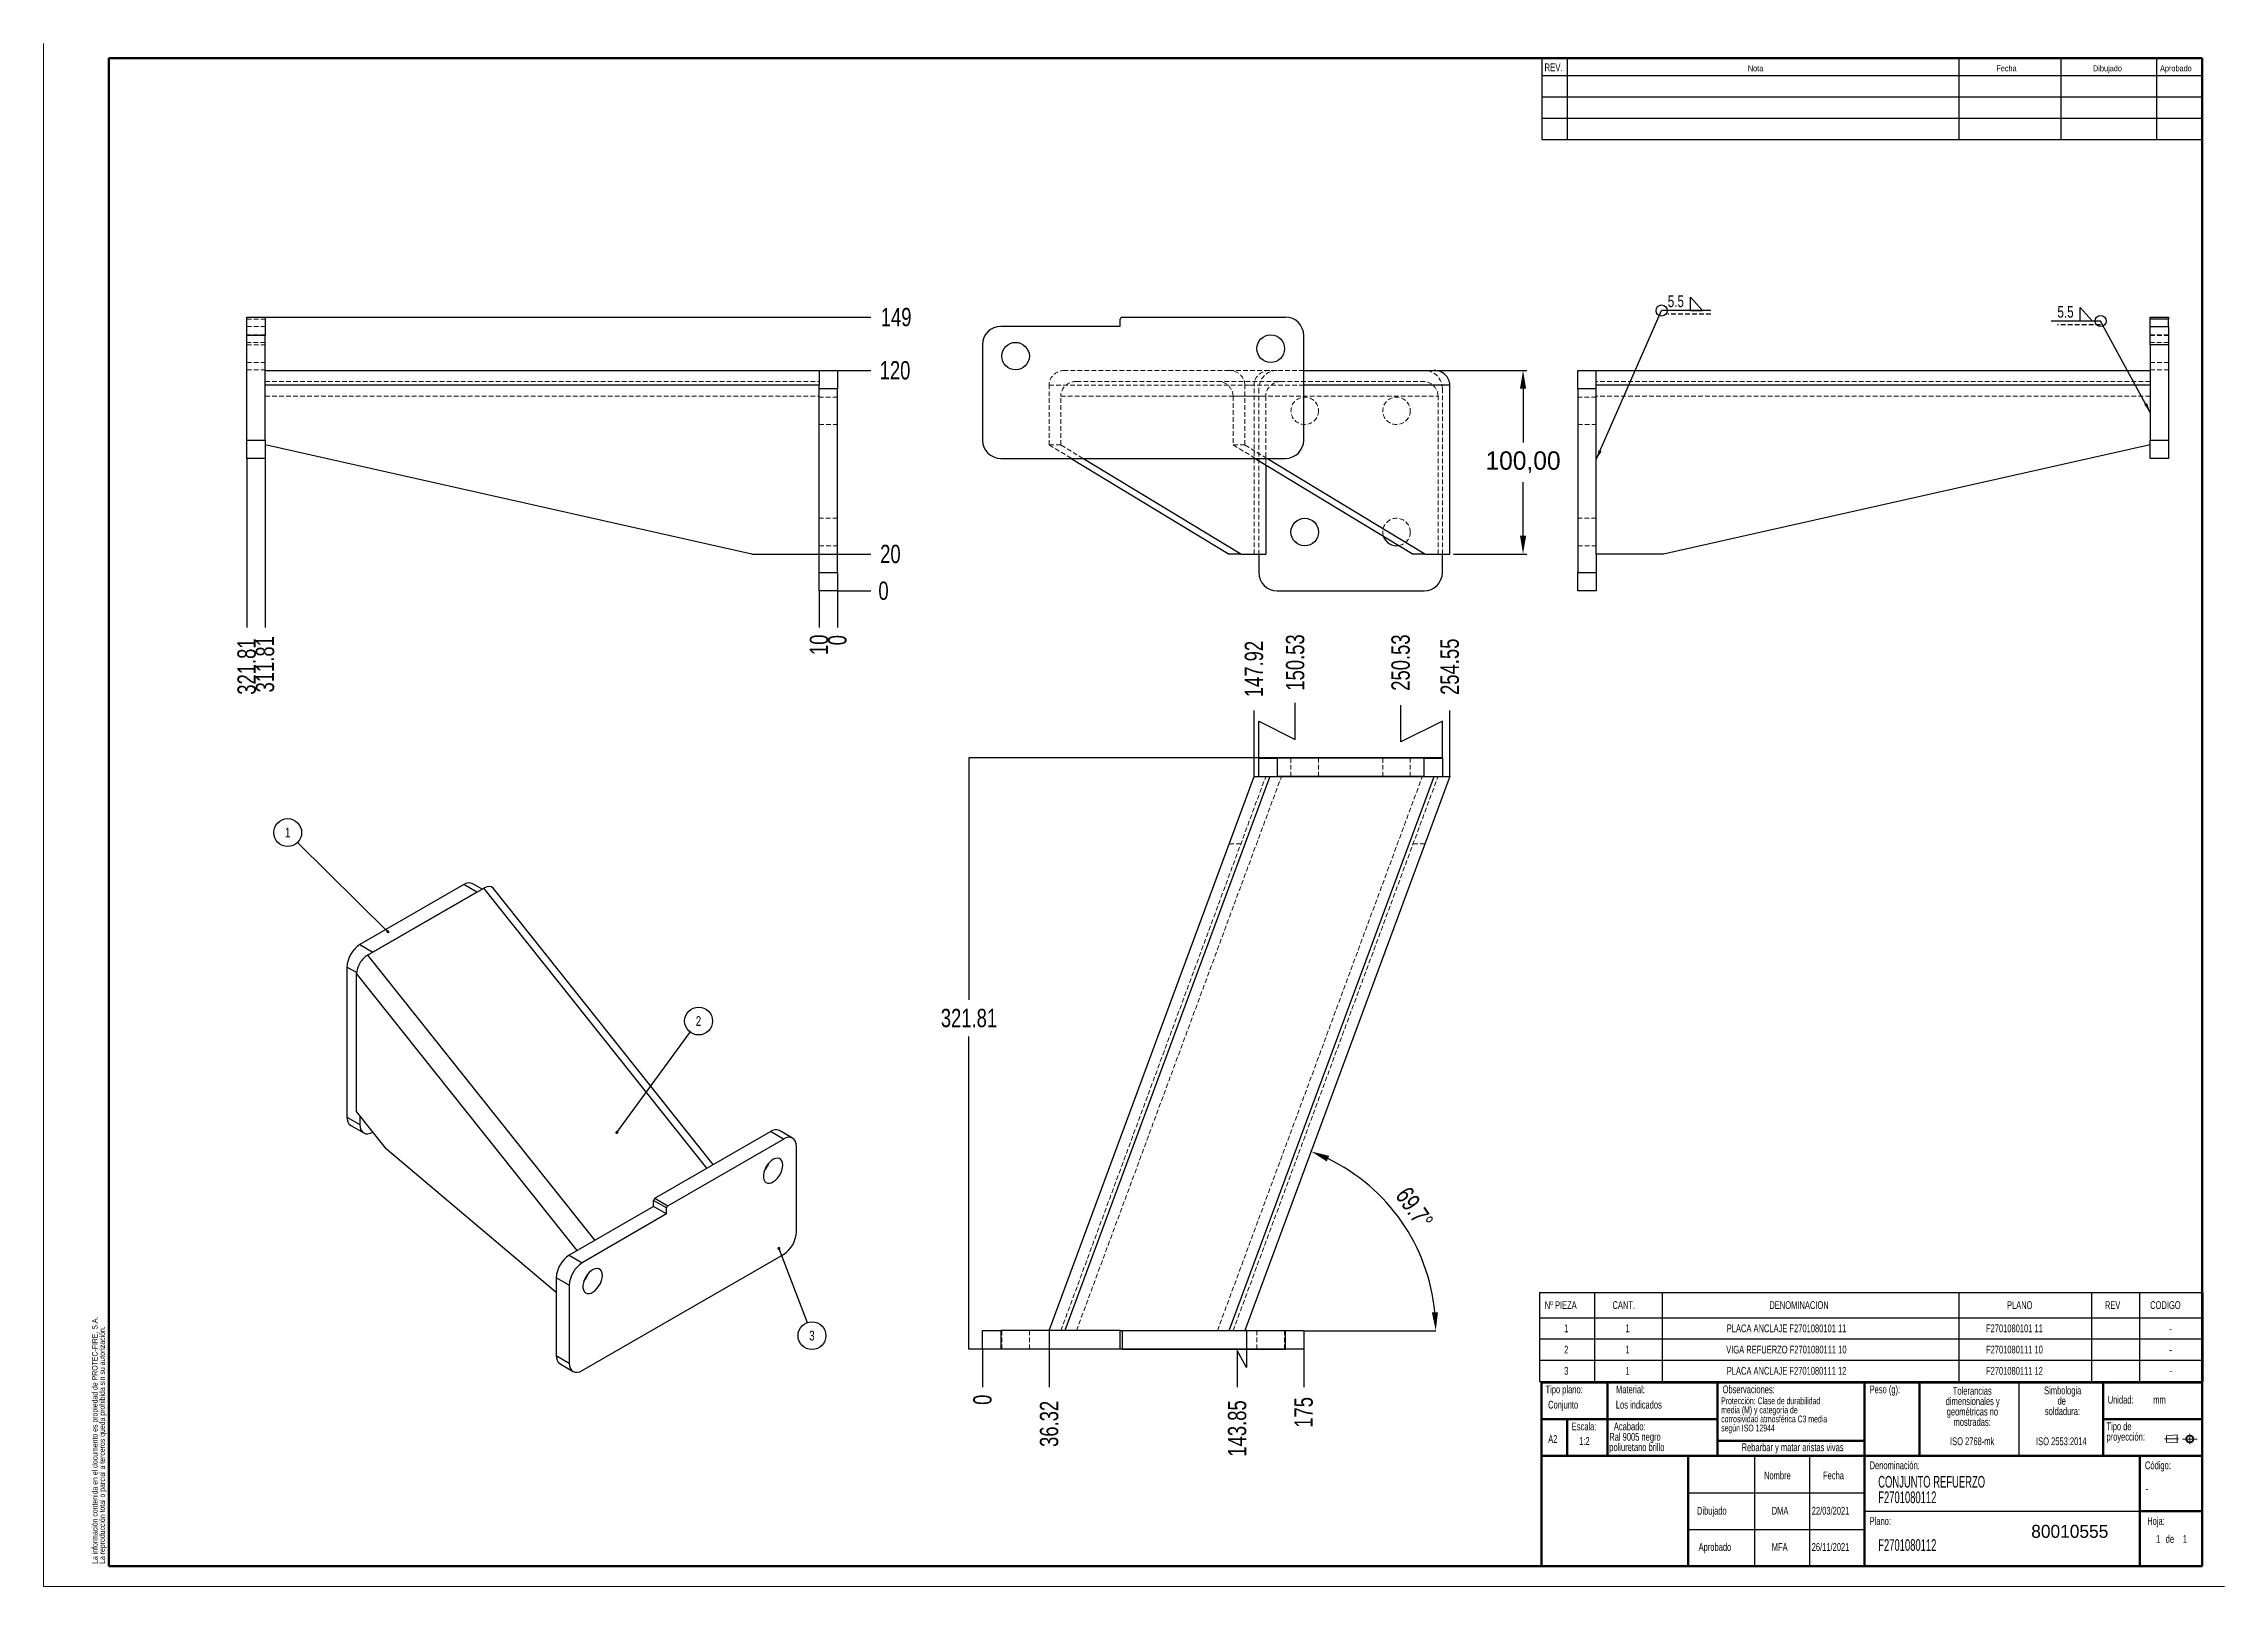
# Model space of a CAD drawing. Header units: millimetres. Extents: x 0 to 594, y 0 to 420.
import ezdxf

# ---------------------------------------------------------------- set-up
doc = ezdxf.new("R2010")
doc.units = ezdxf.units.MM
doc.header["$PDSIZE"] = -1
doc.linetypes.add('CENTERX2', pattern=[20.32, 12.7, -2.54, 2.54, -2.54])
doc.linetypes.add('HIDDEN', pattern=[1.905, 1.27, -0.635])
doc.layers.add('FORMATO', color=7, linetype='Continuous')
doc.layers.add('SLD-0', color=179, linetype='Continuous')
doc.styles.add('SLDTEXTSTYLE0', font='TXT', dxfattribs={"width": 0.75})
doc.styles.add('SLDTEXTSTYLE1', font='TXT', dxfattribs={"width": 0.605})
doc.dimstyles.new('ISO-25', dxfattribs={"dimtxt": 2.5, "dimasz": 2.5, "dimexe": 1.25, "dimexo": 0.625, "dimtad": 1, "dimtxsty": 'Standard', "dimcen": 2.5, "dimadec": 0, "dimazin": 0, "dimtfac": 1, "dimtmove": 0, "dimatfit": 3, "dimfxl": 1, "dimarcsym": 0})
doc.dimstyles.new('SLDDIMSTYLE0', dxfattribs={"dimtxt": 2.645833, "dimasz": 2.645833, "dimexe": 0, "dimexo": 0.0625, "dimgap": 0.661458, "dimtad": 0, "dimtih": 1, "dimtoh": 1, "dimdec": 0, "dimlfac": 2, "dimrnd": 1e-09, "dimdsep": 46, "dimtxsty": 'SLDTEXTSTYLE0', "dimblk1": 'NONE', "dimblk2": 'NONE', "dimsah": 1, "dimcen": 0.09, "dimadec": 0, "dimazin": 2, "dimtfac": 1, "dimtdec": 0, "dimtofl": 0, "dimtmove": 0, "dimatfit": 3, "dimldrblk": 'NONE', "dimfxl": 1, "dimfrac": 2, "dimtolj": 1, "dimtzin": 12, "dimarcsym": 0})
doc.dimstyles.new('SLDDIMSTYLE1', dxfattribs={"dimtxt": 2.645833, "dimasz": 2.645833, "dimexe": 0, "dimexo": 0.0625, "dimgap": 0.661458, "dimtad": 0, "dimtih": 1, "dimtoh": 1, "dimlfac": 2, "dimrnd": 1e-09, "dimzin": 12, "dimdsep": 46, "dimtxsty": 'SLDTEXTSTYLE0', "dimblk1": 'NONE', "dimblk2": 'NONE', "dimsah": 1, "dimcen": 0.09, "dimadec": 0, "dimazin": 3, "dimtfac": 1, "dimtofl": 0, "dimtmove": 0, "dimatfit": 3, "dimldrblk": 'NONE', "dimfxl": 1, "dimfrac": 2, "dimtolj": 1, "dimtzin": 12, "dimarcsym": 0})
doc.dimstyles.new('SLDDIMSTYLE2', dxfattribs={"dimtxt": 2.645833, "dimasz": 2.645833, "dimexe": 0, "dimexo": 0.0625, "dimgap": 0.661458, "dimtad": 1, "dimdec": 4, "dimlfac": 2, "dimzin": 12, "dimdsep": 46, "dimtxsty": 'SLDTEXTSTYLE0', "dimsah": 1, "dimcen": 0.09, "dimazin": 3, "dimtfac": 1, "dimtofl": 0, "dimtmove": 0, "dimatfit": 3, "dimfxl": 1, "dimfrac": 2, "dimtolj": 1, "dimtzin": 12, "dimarcsym": 0})
doc.dimstyles.new('SLDDIMSTYLE3', dxfattribs={"dimtxt": 0.18, "dimasz": 2.645833, "dimexe": 0, "dimexo": 0.0625, "dimgap": 0, "dimtad": 0, "dimtih": 1, "dimtoh": 1, "dimdec": 0, "dimrnd": 1e-09, "dimzin": 0, "dimdsep": 46, "dimtxsty": 'Standard', "dimsah": 1, "dimcen": 0.09, "dimadec": 0, "dimazin": 0, "dimtfac": 2.645833, "dimtdec": 0, "dimtofl": 0, "dimtmove": 0, "dimatfit": 3, "dimfxl": 1, "dimfrac": 2, "dimtolj": 1, "dimtzin": 0, "dimarcsym": 0})
doc.dimstyles.new('SLDDIMSTYLE4', dxfattribs={"dimtxt": 0.18, "dimasz": 0.814103, "dimexe": 0, "dimexo": 0.0625, "dimgap": 0, "dimtad": 0, "dimtih": 1, "dimtoh": 1, "dimdec": 0, "dimrnd": 1e-09, "dimzin": 0, "dimdsep": 46, "dimtxsty": 'Standard', "dimblk1": 'DOT', "dimblk2": 'DOT', "dimsah": 1, "dimcen": 0.09, "dimadec": 0, "dimazin": 0, "dimtfac": 0.814103, "dimtdec": 0, "dimtofl": 0, "dimtmove": 0, "dimatfit": 3, "dimldrblk": 'DOT', "dimfxl": 1, "dimfrac": 2, "dimtolj": 1, "dimtzin": 0, "dimarcsym": 0})

msp = doc.modelspace()

# ---------------------------------------------------------------- texts
at = {"insert": (541.395688, 16.739926), "char_height": 3.5277778, "attachment_point": 1}
msp.add_mtext_dynamic_manual_height_columns('80010555', width=36.31046228, gutter_width=17.638889, heights=[0], dxfattribs=at)
at = {"layer": 'FORMATO', "attachment_point": 1, "style": 'SLDTEXTSTYLE0'}
for s, insert, char_height in [('REV.', (408.804126, 414.598717), 2.1166667), ('Nota', (464.192814, 414.072396), 1.5875), ('Fecha', (531.894836, 414.072396), 1.5875), ('Dibujado', (558.229277, 414.072396), 1.5875), ('Aprobado', (576.478501, 414.072396), 1.5875)]:
    msp.add_mtext(s, dxfattribs=dict(at, insert=insert, char_height=char_height))
at = {"layer": 'SLD-0', "style": 'SLDTEXTSTYLE1'}
for s, insert, char_height, attachment_point in [('Tipo plano:', (409.097721, 54.680865), 2.11666667, 1), ('Material:', (428.298099, 54.680865), 2.1166667, 1), ('Observaciones:', (457.307045, 54.680865), 2.11666667, 1), ('Peso (g):', (497.371489, 54.680865), 2.1166667, 1), ('Conjunto', (409.787982, 50.519196), 2.1166667, 1), ('Los indicados', (428.249246, 50.519196), 2.11666667, 1), ('Unidad:', (562.214579, 51.870628), 2.1166667, 1), ('mm', (574.630608, 51.870628), 2.1166667, 1), ('Escala:', (416.231535, 44.601468), 2.1166667, 1), ('Acabado:', (427.706707, 44.601468), 2.1166667, 1), ('A2', (409.827779, 41.174368), 2.1166667, 1), ('1:2', (418.258662, 40.634745), 2.1166667, 1), ('Rebarbar y matar aristas vivas', (476.389401, 38.92373), 2.11666667, 2), ('ISO 2768-mk', (525.305036, 40.560017), 2.11666667, 2), ('ISO 2553:2014', (549.593817, 40.560017), 2.11666667, 2), ('Nombre', (468.606176, 31.254834), 2.1166667, 1), ('Fecha', (484.676761, 31.254834), 2.1166667, 1), ('Denominación:', (497.371489, 34.014311), 2.11666667, 1), ('Código:', (572.366369, 34.014311), 2.1166667, 1), ('-', (572.554816, 27.693169), 2.116667, 1), ('Dibujado', (450.341616, 21.640309), 2.1166667, 1), ('DMA', (470.703488, 21.640309), 2.1166667, 1), ('22/03/2021', (481.597083, 21.640309), 2.1166667, 1), ('Plano:', (497.371489, 18.838267), 2.1166667, 1), ('Hoja:', (572.982348, 18.838267), 2.1166667, 1), ('Aprobado', (450.792972, 11.782359), 2.1166667, 1), ('26/11/2021', (481.597083, 11.782359), 2.1166667, 1), ('F2701080112', (499.7074, 12.846761), 3.175, 1), ('1', (575.381144, 13.974904), 2.116667, 1), ('1', (575.381144, 13.974904), 2.116667, 1), ('de', (578.045932, 13.974904), 2.1166667, 1), ('de', (578.045932, 13.974904), 2.1166667, 1), ('1', (582.69923, 13.974904), 2.116667, 1), ('1', (582.69923, 13.974904), 2.116667, 1), ('MFA', (470.703488, 11.782359), 2.1166667, 1)]:
    msp.add_mtext(s, dxfattribs=dict(at, insert=insert, char_height=char_height, attachment_point=attachment_point))

# ---------------------------------------------------------------- blocks, each defined once
blk = doc.blocks.new('Bloque3')
at = {"color": 7, "linetype": 'CENTERX2', "lineweight": 18}
for p, q in [((397.92, 130.06), (394.8, 130.06)), ((398.88, 130.02), (402.16, 130.02)), ((400.52, 128.85), (400.52, 131.19))]:
    blk.add_line(p, q, dxfattribs=at)
at = {"color": 7, "linetype": 'Continuous', "lineweight": 18}
for p, q in [((397.68, 130.95), (395.23, 130.77)), ((395.23, 130.77), (395.23, 129.34)), ((397.68, 129.16), (395.23, 129.34)), ((397.68, 130.95), (397.68, 129.16))]:
    blk.add_line(p, q, dxfattribs=at)
for radius in [0.892, 0.713]:
    blk.add_circle((400.52, 130.02), radius, dxfattribs=at)
blk = doc.blocks.new('SW_NOTE_0')
at = {"layer": 'FORMATO', "color": 0, "char_height": 1.5, "attachment_point": 1, "rotation": 90, "style": 'SLDTEXTSTYLE0'}
for s, insert in [('La información contenida en el documento es propiedad de PROTEC-FIRE, S.A.', (-1.93, 0)), ('La reproducción total o parcial a terceros queda prohibida sin su autorización.', (0.07, 0))]:
    blk.add_mtext(s, dxfattribs=dict(at, insert=insert))
blk = doc.blocks.new('SW_NOTE_0_1')
at = {"layer": 'SLD-0', "color": 0, "char_height": 3.175, "attachment_point": 1, "style": 'SLDTEXTSTYLE1'}
for s, insert in [('CONJUNTO REFUERZO', (0, 4.09)), ('F2701080112', (0, -0.14))]:
    blk.add_mtext(s, dxfattribs=dict(at, insert=insert))
blk = doc.blocks.new('SW_NOTE_0_2')
at = {"layer": 'SLD-0', "color": 0, "char_height": 1.8521, "attachment_point": 1, "style": 'SLDTEXTSTYLE1'}
for s, insert in [('media (M) y categoría de', (0, -0.08)), ('Protección: Clase de durabilidad', (0, 2.39)), ('según ISO 12944', (0, -5.02)), ('corrosividad atmosférica C3 media', (0, -2.55))]:
    blk.add_mtext(s, dxfattribs=dict(at, insert=insert))
blk = doc.blocks.new('SW_NOTE_0_3')
at = {"layer": 'SLD-0', "color": 0, "char_height": 2.1167, "attachment_point": 1, "style": 'SLDTEXTSTYLE1'}
for s, insert in [('poliuretano brillo', (0, -0.09)), ('Ral 9005 negro', (0, 2.73))]:
    blk.add_mtext(s, dxfattribs=dict(at, insert=insert))
blk = doc.blocks.new('SW_NOTE_0_4')
at = {"layer": 'SLD-0', "color": 0, "char_height": 2.117, "attachment_point": 2, "style": 'SLDTEXTSTYLE1'}
for s, insert in [('Simbologia', (7.11, 2.73)), ('de', (6.84, -0.09)), ('soldadura:', (7.06, -2.92))]:
    blk.add_mtext(s, dxfattribs=dict(at, insert=insert))
blk = doc.blocks.new('SW_NOTE_0_5')
at = {"layer": 'SLD-0', "color": 0, "attachment_point": 1, "style": 'SLDTEXTSTYLE1'}
for s, insert, char_height in [('Tipo de', (0, 2.73), 2.117), ('proyección:', (0, -0.09), 2.1167)]:
    blk.add_mtext(s, dxfattribs=dict(at, insert=insert, char_height=char_height))
blk = doc.blocks.new('SW_NOTE_0_6')
at = {"layer": 'SLD-0', "color": 0, "attachment_point": 2, "style": 'SLDTEXTSTYLE1'}
for s, insert, char_height in [('dimensionales y', (7.54, -0.09), 2.1167), ('Tolerancias', (7.41, 2.73), 2.1167), ('geométricas no', (7.46, -2.92), 2.1167), ('mostradas:', (7.38, -5.74), 2.117)]:
    blk.add_mtext(s, dxfattribs=dict(at, insert=insert, char_height=char_height))
blk = doc.blocks.new('SW_TABLEANNOTATION_0')
at = {"layer": 'FORMATO', "color": 0}
for p, q in [((0, 0), (0, -6.9)), ((0, 0), (14.94, 0)), ((14.94, 0), (14.94, -6.9)), ((14.94, 0), (33.4, 0)), ((33.4, 0), (33.4, -6.9)), ((33.4, 0), (114.2, 0)), ((114.2, 0), (114.2, -6.9)), ((114.2, 0), (150.3, 0)), ((150.3, 0), (150.3, -6.9)), ((150.3, 0), (163.43, 0)), ((163.43, 0), (163.43, -6.9)), ((163.43, 0), (180.61, 0)), ((180.61, 0), (180.61, -6.9)), ((0, -6.9), (14.94, -6.9)), ((0, -6.9), (0, -12.67)), ((14.94, -6.9), (33.4, -6.9)), ((14.94, -6.9), (14.94, -12.67)), ((33.4, -6.9), (114.2, -6.9)), ((33.4, -6.9), (33.4, -12.67)), ((114.2, -6.9), (150.3, -6.9)), ((114.2, -6.9), (114.2, -12.67)), ((150.3, -6.9), (163.43, -6.9)), ((150.3, -6.9), (150.3, -12.67)), ((163.43, -6.9), (180.61, -6.9)), ((163.43, -6.9), (163.43, -12.67)), ((180.61, -6.9), (180.61, -12.67)), ((0, -12.67), (0, -18.45)), ((0, -12.67), (14.94, -12.67)), ((14.94, -12.67), (14.94, -18.45)), ((14.94, -12.67), (33.4, -12.67)), ((33.4, -12.67), (33.4, -18.45)), ((33.4, -12.67), (114.2, -12.67)), ((114.2, -12.67), (114.2, -18.45)), ((114.2, -12.67), (150.3, -12.67)), ((150.3, -12.67), (150.3, -18.45)), ((150.3, -12.67), (163.43, -12.67)), ((163.43, -12.67), (163.43, -18.45)), ((163.43, -12.67), (180.61, -12.67)), ((180.61, -12.67), (180.61, -18.45)), ((0, -18.45), (0, -24.22)), ((0, -18.45), (14.94, -18.45)), ((14.94, -18.45), (14.94, -24.22)), ((14.94, -18.45), (33.4, -18.45)), ((33.4, -18.45), (33.4, -24.22)), ((33.4, -18.45), (114.2, -18.45)), ((114.2, -18.45), (114.2, -24.22)), ((114.2, -18.45), (150.3, -18.45)), ((150.3, -18.45), (150.3, -24.22)), ((150.3, -18.45), (163.43, -18.45)), ((163.43, -18.45), (163.43, -24.22)), ((163.43, -18.45), (180.61, -18.45)), ((180.61, -18.45), (180.61, -24.22)), ((0, -24.22), (14.94, -24.22)), ((14.94, -24.22), (33.4, -24.22)), ((33.4, -24.22), (114.2, -24.22)), ((114.2, -24.22), (150.3, -24.22)), ((150.3, -24.22), (163.43, -24.22)), ((163.43, -24.22), (180.61, -24.22))]:
    blk.add_line(p, q, dxfattribs=at)
at = {"layer": 'FORMATO', "color": 0, "attachment_point": 1, "style": 'SLDTEXTSTYLE1'}
for s, insert, char_height in [('Nº PIEZA', (1.39, -2.4), 2.117), ('CANT.', (19.86, -2.4), 2.117), ('DENOMINACION', (62.59, -2.4), 2.1167), ('PLANO', (127.31, -2.4), 2.117), ('REV', (153.97, -2.4), 2.117), ('CODIGO', (166.3, -2.4), 2.117), ('1', (6.69, -8.74), 2.12), ('1', (23.39, -8.74), 2.12), ('PLACA ANCLAJE F2701080101 11', (50.99, -8.74), 2.1167), ('F2701080101 11', (121.59, -8.74), 2.1167), ('-', (171.55, -8.74), 2.12), ('2', (6.69, -14.51), 2.12), ('1', (23.39, -14.51), 2.12), ('VIGA REFUERZO F2701080111 10', (50.83, -14.51), 2.1167), ('F2701080111 10', (121.59, -14.51), 2.1167), ('-', (171.55, -14.51), 2.12), ('3', (6.69, -20.29), 2.12), ('1', (23.39, -20.29), 2.12), ('PLACA ANCLAJE F2701080111 12', (50.99, -20.29), 2.1167), ('F2701080111 12', (121.59, -20.29), 2.1167), ('-', (171.55, -20.29), 2.12)]:
    blk.add_mtext(s, dxfattribs=dict(at, insert=insert, char_height=char_height))
blk = doc.blocks.new('_D')
at = {"layer": 'Defpoints', "color": 0, "transparency": 16777216}
for p in [(216.22, 271.03), (216.22, 271.03), (225.34, 271.03)]:
    blk.add_point(p, dxfattribs=at)
at = {"layer": 'FORMATO', "color": 0, "lineweight": -2, "transparency": 16777216}
blk.add_line((216.29, 271.03), (225.34, 271.03), dxfattribs=at)
at = {"layer": 'FORMATO', "color": 0, "transparency": 16777216, "insert": (228.77, 271.03), "char_height": 5, "attachment_point": 5, "style": 'SLDTEXTSTYLE0'}
blk.add_mtext('\\A1;0', dxfattribs=at)
blk = doc.blocks.new('_None')
blk = doc.blocks.new('_D_1')
at = {"layer": 'Defpoints', "color": 0, "transparency": 16777216}
for p in [(211.22, 281.03), (225.34, 281.03), (216.22, 271.03)]:
    blk.add_point(p, dxfattribs=at)
at = {"layer": 'FORMATO', "color": 0, "lineweight": -2, "transparency": 16777216}
blk.add_line((211.29, 281.03), (225.34, 281.03), dxfattribs=at)
at = {"layer": 'FORMATO', "color": 0, "transparency": 16777216, "insert": (230.65, 281.03), "char_height": 5, "attachment_point": 5, "style": 'SLDTEXTSTYLE0'}
blk.add_mtext('\\A1;20', dxfattribs=at)
blk = doc.blocks.new('_D_2')
at = {"layer": 'Defpoints', "color": 0, "transparency": 16777216}
for p in [(216.22, 331.03), (225.34, 331.03), (216.22, 271.03)]:
    blk.add_point(p, dxfattribs=at)
at = {"layer": 'FORMATO', "color": 0, "lineweight": -2, "transparency": 16777216}
blk.add_line((216.29, 331.03), (225.34, 331.03), dxfattribs=at)
at = {"layer": 'FORMATO', "color": 0, "transparency": 16777216, "insert": (231.9, 331.03), "char_height": 5, "attachment_point": 5, "style": 'SLDTEXTSTYLE0'}
blk.add_mtext('\\A1;120', dxfattribs=at)
blk = doc.blocks.new('_D_3')
at = {"layer": 'Defpoints', "color": 0, "transparency": 16777216}
for p in [(60.32, 345.53), (225.34, 345.53), (216.22, 271.03)]:
    blk.add_point(p, dxfattribs=at)
at = {"layer": 'FORMATO', "color": 0, "lineweight": -2, "transparency": 16777216}
blk.add_line((60.38, 345.53), (225.34, 345.53), dxfattribs=at)
at = {"layer": 'FORMATO', "color": 0, "transparency": 16777216, "insert": (232.21, 345.53), "char_height": 5, "attachment_point": 5, "style": 'SLDTEXTSTYLE0'}
blk.add_mtext('\\A1;149', dxfattribs=at)
blk = doc.blocks.new('_D_4')
at = {"layer": 'Defpoints', "color": 0, "transparency": 16777216}
for p in [(216.22, 271.03), (216.22, 271.03), (216.22, 261.03)]:
    blk.add_point(p, dxfattribs=at)
at = {"layer": 'FORMATO', "color": 0, "lineweight": -2, "transparency": 16777216}
blk.add_line((216.22, 270.97), (216.22, 261.03), dxfattribs=at)
at = {"layer": 'FORMATO', "color": 0, "transparency": 16777216, "insert": (216.22, 257.59), "char_height": 5, "attachment_point": 5, "rotation": 90, "style": 'SLDTEXTSTYLE0'}
blk.add_mtext('\\A1;0', dxfattribs=at)
blk = doc.blocks.new('_D_5')
at = {"layer": 'Defpoints', "color": 0, "transparency": 16777216}
for p in [(211.22, 271.03), (216.22, 271.03), (211.22, 261.03)]:
    blk.add_point(p, dxfattribs=at)
at = {"layer": 'FORMATO', "color": 0, "lineweight": -2, "transparency": 16777216}
blk.add_line((211.22, 270.97), (211.22, 261.03), dxfattribs=at)
at = {"layer": 'FORMATO', "color": 0, "transparency": 16777216, "insert": (211.22, 256.34), "char_height": 5, "attachment_point": 5, "rotation": 90, "style": 'SLDTEXTSTYLE0'}
blk.add_mtext('\\A1;10', dxfattribs=at)
blk = doc.blocks.new('_D_6')
at = {"layer": 'Defpoints', "color": 0, "transparency": 16777216}
for p in [(60.32, 307.08), (216.22, 271.03), (60.32, 261.03)]:
    blk.add_point(p, dxfattribs=at)
at = {"layer": 'FORMATO', "color": 0, "lineweight": -2, "transparency": 16777216}
blk.add_line((60.32, 307.02), (60.32, 261.03), dxfattribs=at)
at = {"layer": 'FORMATO', "color": 0, "transparency": 16777216, "insert": (60.32, 251.03), "char_height": 5, "attachment_point": 5, "rotation": 90, "style": 'SLDTEXTSTYLE0'}
blk.add_mtext('\\A1;311.81', dxfattribs=at)
blk = doc.blocks.new('_D_7')
at = {"layer": 'Defpoints', "color": 0, "transparency": 16777216}
for p in [(55.32, 307.08), (216.22, 271.03), (55.32, 261.03)]:
    blk.add_point(p, dxfattribs=at)
at = {"layer": 'FORMATO', "color": 0, "lineweight": -2, "transparency": 16777216}
blk.add_line((55.32, 307.02), (55.32, 261.03), dxfattribs=at)
at = {"layer": 'FORMATO', "color": 0, "transparency": 16777216, "insert": (55.32, 250.41), "char_height": 5, "attachment_point": 5, "rotation": 90, "style": 'SLDTEXTSTYLE0'}
blk.add_mtext('\\A1;321.81', dxfattribs=at)
blk = doc.blocks.new('_D_8')
at = {"layer": 'Defpoints', "color": 0, "transparency": 16777216}
for p in [(255.74, 64.61), (255.74, 64.61), (255.74, 54.23)]:
    blk.add_point(p, dxfattribs=at)
at = {"layer": 'FORMATO', "color": 0, "lineweight": -2, "transparency": 16777216}
blk.add_line((255.74, 64.55), (255.74, 54.23), dxfattribs=at)
at = {"layer": 'FORMATO', "color": 0, "transparency": 16777216, "insert": (255.74, 50.8), "char_height": 5, "attachment_point": 5, "rotation": 90, "style": 'SLDTEXTSTYLE0'}
blk.add_mtext('\\A1;0', dxfattribs=at)
blk = doc.blocks.new('_D_9')
at = {"layer": 'Defpoints', "color": 0, "transparency": 16777216}
for p in [(273.9, 69.61), (255.74, 64.61), (273.9, 54.23)]:
    blk.add_point(p, dxfattribs=at)
at = {"layer": 'FORMATO', "color": 0, "lineweight": -2, "transparency": 16777216}
blk.add_line((273.9, 69.55), (273.9, 54.23), dxfattribs=at)
at = {"layer": 'FORMATO', "color": 0, "transparency": 16777216, "insert": (273.9, 44.23), "char_height": 5, "attachment_point": 5, "rotation": 90, "style": 'SLDTEXTSTYLE0'}
blk.add_mtext('\\A1;36.32', dxfattribs=at)
blk = doc.blocks.new('_D_10')
at = {"layer": 'Defpoints', "color": 0, "transparency": 16777216}
for p in [(327.67, 69.61), (255.74, 64.61), (325.11, 54.23)]:
    blk.add_point(p, dxfattribs=at)
at = {"layer": 'FORMATO', "color": 0, "lineweight": -2, "transparency": 16777216}
for p, q in [((327.67, 69.55), (327.67, 59.61)), ((327.67, 59.61), (325.11, 64.23)), ((325.11, 64.23), (325.11, 54.23))]:
    blk.add_line(p, q, dxfattribs=at)
at = {"layer": 'FORMATO', "color": 0, "transparency": 16777216, "insert": (325.11, 42.98), "char_height": 5, "attachment_point": 5, "rotation": 90, "style": 'SLDTEXTSTYLE0'}
blk.add_mtext('\\A1;143.85', dxfattribs=at)
blk = doc.blocks.new('_D_11')
at = {"layer": 'Defpoints', "color": 0, "transparency": 16777216}
for p in [(329.7, 238.48), (329.7, 220.52), (255.74, 64.61)]:
    blk.add_point(p, dxfattribs=at)
at = {"layer": 'FORMATO', "color": 0, "lineweight": -2, "transparency": 16777216}
blk.add_line((329.7, 220.58), (329.7, 238.48), dxfattribs=at)
at = {"layer": 'FORMATO', "color": 0, "transparency": 16777216, "insert": (329.7, 249.73), "char_height": 5, "attachment_point": 5, "rotation": 90, "style": 'SLDTEXTSTYLE0'}
blk.add_mtext('\\A1;147.92', dxfattribs=at)
blk = doc.blocks.new('_D_12')
at = {"layer": 'Defpoints', "color": 0, "transparency": 16777216}
for p in [(340.91, 240.58), (331.01, 225.52), (255.74, 64.61)]:
    blk.add_point(p, dxfattribs=at)
at = {"layer": 'FORMATO', "color": 0, "lineweight": -2, "transparency": 16777216}
for p, q in [((340.91, 230.58), (340.91, 240.58)), ((331.01, 225.58), (331.01, 235.52)), ((331.01, 235.52), (340.91, 230.58))]:
    blk.add_line(p, q, dxfattribs=at)
at = {"layer": 'FORMATO', "color": 0, "transparency": 16777216, "insert": (340.91, 251.52), "char_height": 5, "attachment_point": 5, "rotation": 90, "style": 'SLDTEXTSTYLE0'}
blk.add_mtext('\\A1;150.53', dxfattribs=at)
blk = doc.blocks.new('_D_13')
at = {"layer": 'Defpoints', "color": 0, "transparency": 16777216}
for p in [(255.74, 64.61), (343.24, 64.61), (343.24, 54.23)]:
    blk.add_point(p, dxfattribs=at)
at = {"layer": 'FORMATO', "color": 0, "lineweight": -2, "transparency": 16777216}
blk.add_line((343.24, 64.55), (343.24, 54.23), dxfattribs=at)
at = {"layer": 'FORMATO', "color": 0, "transparency": 16777216, "insert": (343.24, 47.36), "char_height": 5, "attachment_point": 5, "rotation": 90, "style": 'SLDTEXTSTYLE0'}
blk.add_mtext('\\A1;175', dxfattribs=at)
blk = doc.blocks.new('_D_14')
at = {"layer": 'Defpoints', "color": 0, "transparency": 16777216}
for p in [(369.64, 239.93), (381.01, 225.52), (255.74, 64.61)]:
    blk.add_point(p, dxfattribs=at)
at = {"layer": 'FORMATO', "color": 0, "lineweight": -2, "transparency": 16777216}
for p, q in [((369.64, 229.93), (369.64, 239.93)), ((381.01, 235.52), (369.64, 229.93)), ((381.01, 225.58), (381.01, 235.52))]:
    blk.add_line(p, q, dxfattribs=at)
at = {"layer": 'FORMATO', "color": 0, "transparency": 16777216, "insert": (369.64, 251.49), "char_height": 5, "attachment_point": 5, "rotation": 90, "style": 'SLDTEXTSTYLE0'}
blk.add_mtext('\\A1;250.53', dxfattribs=at)
blk = doc.blocks.new('_D_15')
at = {"layer": 'Defpoints', "color": 0, "transparency": 16777216}
for p in [(383.02, 238.48), (383.02, 220.52), (255.74, 64.61)]:
    blk.add_point(p, dxfattribs=at)
at = {"layer": 'FORMATO', "color": 0, "lineweight": -2, "transparency": 16777216}
blk.add_line((383.02, 220.58), (383.02, 238.48), dxfattribs=at)
at = {"layer": 'FORMATO', "color": 0, "transparency": 16777216, "insert": (383.02, 250.36), "char_height": 5, "attachment_point": 5, "rotation": 90, "style": 'SLDTEXTSTYLE0'}
blk.add_mtext('\\A1;254.55', dxfattribs=at)
blk = doc.blocks.new('_D_16')
at = {"layer": 'Defpoints', "color": 0, "transparency": 16777216}
for p in [(383.02, 220.52), (374.99, 90.14), (255.74, 69.61), (327.18, 69.61), (343.24, 69.61)]:
    blk.add_point(p, dxfattribs=at)
at = {"layer": 'FORMATO', "color": 0, "lineweight": -2, "transparency": 16777216}
blk.add_line((343.3, 69.61), (379.2, 69.61), dxfattribs=at)
blk.add_arc((327.18, 69.61), 52.02, 5.50887, 64.18666, dxfattribs=at)
at = {"layer": 'FORMATO', "color": 0, "transparency": 16777216}
for points in [[(349.51, 115.68), (350.16, 117.21), (345.23, 118.41)], [(379.8, 74.65), (378.13, 74.57), (379.2, 69.61)]]:
    blk.add_solid(points, dxfattribs=at)
at = {"layer": 'FORMATO', "color": 0, "transparency": 16777216, "insert": (372.1, 109.27), "char_height": 5, "attachment_point": 1, "rotation": 304.84776, "style": 'SLDTEXTSTYLE0'}
blk.add_mtext('\\A1;69.7°', dxfattribs=at)
blk = doc.blocks.new('SW_SYMBOL_WELD_FILL')
at = {"layer": 'FORMATO', "color": 0}
for p, q in [((100, 0), (100, 900)), ((100, 900), (900, 0)), ((100, 0), (900, 0))]:
    blk.add_line(p, q, dxfattribs=at)
blk = doc.blocks.new('SW_WELDSYMBOL_0')
at = {"layer": 'FORMATO', "color": 0}
blk.add_line((13.44, 0), (0, 0), dxfattribs=at)
at = {"layer": 'FORMATO', "color": 0, "linetype": 'HIDDEN'}
blk.add_line((13.44, -1), (1.69, -1), dxfattribs=at)
at = {"layer": 'FORMATO', "color": 0}
blk.add_circle((0, 0), 1.52, dxfattribs=at)
at = {"layer": 'FORMATO', "color": 0, "xscale": 0.00405556640625, "yscale": 0.00405556640625, "zscale": 0.00405556640625}
blk.add_blockref('SW_SYMBOL_WELD_FILL', (7.51, 0.02), dxfattribs=at)
at = {"layer": 'FORMATO', "color": 0, "insert": (1.67, 4.09), "char_height": 3.175, "attachment_point": 1, "style": 'SLDTEXTSTYLE0'}
blk.add_mtext('5.5', dxfattribs=at)
blk = doc.blocks.new('SW_WELDSYMBOL_1')
at = {"layer": 'FORMATO', "color": 0}
blk.add_line((0, 0), (-13.44, 0), dxfattribs=at)
at = {"layer": 'FORMATO', "color": 0, "linetype": 'HIDDEN'}
blk.add_line((0, -1), (-11.75, -1), dxfattribs=at)
at = {"layer": 'FORMATO', "color": 0}
blk.add_circle((0, 0), 1.52, dxfattribs=at)
at = {"layer": 'FORMATO', "color": 0, "xscale": 0.00405556640625, "yscale": 0.00405556640625, "zscale": 0.00405556640625}
blk.add_blockref('SW_SYMBOL_WELD_FILL', (-5.93, 0.02), dxfattribs=at)
at = {"layer": 'FORMATO', "color": 0, "insert": (-11.77, 4.09), "char_height": 3.175, "attachment_point": 1, "style": 'SLDTEXTSTYLE0'}
blk.add_mtext('5.5', dxfattribs=at)
blk = doc.blocks.new('SW_NOTE_0_7')
at = {"layer": 'FORMATO', "color": 0}
blk.add_circle((1.34, -3.55), 3.79, dxfattribs=at)
at = {"layer": 'FORMATO', "color": 0, "insert": (1.32, -2.21), "char_height": 2.65, "attachment_point": 2, "style": 'SLDTEXTSTYLE0'}
blk.add_mtext('3', dxfattribs=at)
blk = doc.blocks.new('_Dot')
at = {"color": 0, "linetype": 'ByBlock', "lineweight": -2}
blk.add_line((-0.5, 0), (-1, 0), dxfattribs=at)
at = {"color": 0, "linetype": 'ByBlock', "const_width": 0.5}
blk.add_lwpolyline([(-0.25, 0, 1), (0.25, 0, 1)], format="xyb", close=True, dxfattribs=at)
blk = doc.blocks.new('SW_NOTE_0_8')
at = {"layer": 'FORMATO', "color": 0}
blk.add_circle((2.24, 3.06), 3.79, dxfattribs=at)
at = {"layer": 'FORMATO', "color": 0, "insert": (2.22, 4.39), "char_height": 2.65, "attachment_point": 2, "style": 'SLDTEXTSTYLE0'}
blk.add_mtext('2', dxfattribs=at)
blk = doc.blocks.new('SW_NOTE_0_9')
at = {"layer": 'FORMATO', "color": 0}
blk.add_circle((-2.7, 2.67), 3.79, dxfattribs=at)
at = {"layer": 'FORMATO', "color": 0, "insert": (-2.72, 4), "char_height": 2.65, "attachment_point": 2, "style": 'SLDTEXTSTYLE0'}
blk.add_mtext('1', dxfattribs=at)
blk = doc.blocks.new('*D35')
at = {"color": 0, "lineweight": -2, "transparency": 16777216}
for p, q in [((374.42, 331.03), (403.97, 331.03)), ((402.97, 326.03), (402.97, 311.45)), ((402.97, 286.03), (402.97, 300.61)), ((384.02, 281.03), (403.97, 281.03))]:
    blk.add_line(p, q, dxfattribs=at)
at = {"color": 0, "transparency": 16777216}
for points in [[(402.14, 326.03), (403.81, 326.03), (402.97, 331.03)], [(402.14, 286.03), (403.81, 286.03), (402.97, 281.03)]]:
    blk.add_solid(points, dxfattribs=at)
at = {"layer": 'Defpoints', "color": 0, "transparency": 16777216}
for p in [(373.42, 331.03), (383.02, 281.03), (402.97, 281.03)]:
    blk.add_point(p, dxfattribs=at)
at = {"color": 0, "transparency": 16777216, "insert": (402.97, 306.03), "char_height": 5, "attachment_point": 5}
blk.add_mtext('100,00', dxfattribs=at)
blk = doc.blocks.new('*D36')
at = {"layer": 'Defpoints', "color": 0, "transparency": 16777216}
for p in [(381.01, 225.52), (252.05, 64.61), (343.24, 64.61)]:
    blk.add_point(p, dxfattribs=at)
at = {"layer": 'FORMATO', "color": 0, "lineweight": -2, "transparency": 16777216}
for p, q in [((380.95, 225.52), (252.05, 225.52)), ((252.05, 225.52), (252.05, 159.7)), ((252.05, 64.61), (252.05, 149.7)), ((343.18, 64.61), (252.05, 64.61))]:
    blk.add_line(p, q, dxfattribs=at)
at = {"layer": 'FORMATO', "color": 0, "transparency": 16777216, "insert": (252.05, 154.7), "char_height": 5, "attachment_point": 5, "style": 'SLDTEXTSTYLE0'}
blk.add_mtext('\\A1;321.81', dxfattribs=at)

# ---------------------------------------------------------------- dimensions: what is measured, and where the dimension line sits
dim = msp.add_linear_dim(base=(402.972948, 281.031243), p1=(373.416232, 331.031242), p2=(383.0153, 281.031243), angle=90, dimstyle='ISO-25', override={"dimtxt": 5, "dimasz": 5, "dimexe": 1, "dimexo": 1, "dimgap": 2.5, "dimtih": 1, "dimtoh": 1, "dimlfac": 2, "dimzin": 0, "dimadec": 2, "dimtzin": 0})
dim.commit()
dim.dimension.update_dxf_attribs({"geometry": '*D35', "text_midpoint": (402.972948, 306.031243)})
at = {"layer": 'FORMATO'}
for feature_location, offset, dtype, origin, dimstyle, picture, middle in [((60.320512, 345.531243), (165.015637, 0), 0, (216.223062, 271.031243), 'SLDDIMSTYLE1', '_D_3', (232.21115, 345.531243)), ((216.223062, 331.031243), (9.113088, 0), 0, (216.223062, 271.031243), 'SLDDIMSTYLE1', '_D_2', (231.89865, 331.031243)), ((55.320512, 307.081243), (0, -46.05), 1, (216.223062, 271.031243), 'SLDDIMSTYLE1', '_D_7', (55.320512, 250.406243)), ((60.320512, 307.081243), (0, -46.05), 1, (216.223062, 271.031243), 'SLDDIMSTYLE1', '_D_6', (60.320512, 251.031243)), ((216.2230618752, 271.0312427375), (9.1130880592, 0), 0, (216.2230618752, 271.0312427375), 'SLDDIMSTYLE0', '_D', (228.7736499344, 271.0312427375)), ((211.223062, 271.031243), (0, -10), 1, (216.223062, 271.031243), 'SLDDIMSTYLE1', '_D_5', (211.223062, 256.343743)), ((216.2230618752, 271.0312427375), (0, -10), 1, (216.2230618752, 271.0312427375), 'SLDDIMSTYLE0', '_D_4', (216.2230618752, 257.5937427375)), ((331.007544, 225.5175), (9.905164, 15.066921), 1, (255.742263, 64.61495), 'SLDDIMSTYLE1', '_D_12', (340.912708, 251.521921)), ((381.007544, 225.5175), (-11.364716, 14.407934), 1, (255.742263, 64.61495), 'SLDDIMSTYLE1', '_D_14', (369.642828, 251.487934)), ((273.901549, 69.61495), (0, -15.380731), 1, (255.742263, 64.61495), 'SLDDIMSTYLE1', '_D_9', (273.901549, 44.234219)), ((327.668954, 69.61495), (-2.560206, -15.380731), 1, (255.742263, 64.61495), 'SLDDIMSTYLE1', '_D_10', (325.108749, 42.984219)), ((255.7422631947, 64.6149503265), (0, -10.3807313081), 1, (255.7422631947, 64.6149503265), 'SLDDIMSTYLE0', '_D_8', (255.7422631947, 50.7967190184)), ((343.242263, 64.61495), (0, -10.380731), 1, (255.742263, 64.61495), 'SLDDIMSTYLE1', '_D_13', (343.242263, 47.359219))]:
    dim = msp.add_ordinate_dim(feature_location=feature_location, offset=offset, dtype=dtype, origin=origin, dimstyle=dimstyle, override={"dimtxt": 5, "dimasz": 5, "dimgap": 2.5}, dxfattribs=at)
    dim.commit()
    dim.dimension.update_dxf_attribs({"geometry": picture, "text_midpoint": middle})
at = {"layer": 'FORMATO', "color": 7}
for feature_location, offset, dtype, origin, picture, middle in [((211.223062, 281.031243), (14.113088, 0), 0, (216.223062, 271.031243), '_D_1', (230.64865, 281.031243)), ((383.0153, 220.5175), (0, 17.965682), 1, (255.742263, 64.61495), '_D_15', (383.0153, 250.358182)), ((329.702544, 220.5175), (0, 17.965682), 1, (255.742263, 64.61495), '_D_11', (329.702544, 249.733182))]:
    dim = msp.add_ordinate_dim(feature_location=feature_location, offset=offset, dtype=dtype, origin=origin, dimstyle='SLDDIMSTYLE1', override={"dimtxt": 5, "dimasz": 5, "dimgap": 2.5}, dxfattribs=at)
    dim.commit()
    dim.dimension.update_dxf_attribs({"geometry": picture, "text_midpoint": middle})
at = {"layer": 'FORMATO'}
dim = msp.add_linear_dim(base=(252.051793, 64.614955), p1=(381.007544, 225.5175), p2=(343.242263, 64.614955), angle=90, dimstyle='SLDDIMSTYLE1', override={"dimtxt": 5, "dimasz": 15, "dimgap": 2.5}, dxfattribs=at)
dim.commit()
dim.dimension.update_dxf_attribs({"geometry": '*D36', "text_midpoint": (252.051793, 154.700673), "dimtype": 160})
at = {"layer": 'FORMATO', "color": 7}
dim = msp.add_angular_dim_2l(base=(374.986398, 90.135673), line1=((255.742263, 69.61495), (343.242263, 69.61495)), line2=((383.0153, 220.5175), (327.181357, 69.61495)), dimstyle='SLDDIMSTYLE2', override={"dimtxt": 5, "dimasz": 5, "dimgap": 2.5}, dxfattribs=at)
dim.commit()
dim.dimension.update_dxf_attribs({"geometry": '_D_16', "text_midpoint": (369.875469, 99.340945), "dimtype": 162})

# ---------------------------------------------------------------- linework, layer by layer
at = {"color": 7, "linetype": 'Continuous', "lineweight": 18}
for p, q in [((0, 420), (0, 0)), ((0, 0), (594.000003, 0))]:
    msp.add_line(p, q, dxfattribs=at)
at = {"color": 7, "linetype": 'Continuous', "lineweight": 25}
for p, q in [((55.320517, 340.531245), (55.320517, 345.531244)), ((55.320517, 345.531244), (60.320512, 345.531244)), ((60.320512, 345.531244), (60.320512, 340.531245)), ((293.242266, 343.031242), (293.242266, 345.031242)), ((293.742263, 345.531244), (338.242264, 345.531244)), ((573.816287, 345.531244), (578.816283, 345.531244)), ((573.816287, 345.031242), (573.816287, 345.531244)), ((578.816283, 345.031242), (573.816287, 345.031242)), ((573.816287, 343.031242), (573.816287, 345.031242)), ((578.816283, 345.531244), (578.816283, 345.031242)), ((578.816283, 343.031242), (578.816283, 345.031242)), ((60.320512, 340.531245), (55.320517, 340.531245)), ((55.320517, 312.081243), (55.320517, 340.531245)), ((60.320512, 312.081243), (60.320512, 340.531245)), ((293.242266, 343.031242), (260.742259, 343.031242)), ((343.242263, 312.081243), (343.242263, 340.531245)), ((573.816287, 343.031242), (578.816283, 343.031242)), ((573.816287, 338.031243), (573.816287, 343.031242)), ((578.816283, 343.031242), (578.816283, 338.031243)), ((255.742264, 338.031243), (255.742264, 312.081243)), ((578.816283, 338.031243), (573.816287, 338.031243)), ((573.816287, 338.031243), (573.816287, 312.081243)), ((578.816283, 338.031243), (578.816283, 312.081243)), ((60.320512, 331.031242), (211.223062, 331.031242)), ((211.223062, 327.031243), (60.320512, 327.031243)), ((211.223062, 331.031242), (216.223062, 331.031242)), ((211.223062, 331.031242), (211.223062, 327.031243)), ((211.223062, 281.031243), (211.223062, 327.031243)), ((216.223062, 331.031242), (216.223062, 326.031243)), ((343.242263, 331.031242), (378.750279, 331.031242)), ((383.0153, 281.031243), (383.0153, 327.031243)), ((417.913738, 326.031243), (417.913738, 331.031242)), ((417.913738, 331.031242), (422.913738, 331.031242)), ((422.913738, 327.031243), (422.913738, 331.031242)), ((422.913738, 331.031242), (573.816287, 331.031242)), ((422.913738, 281.031243), (422.913738, 327.031243)), ((573.816287, 327.031243), (422.913738, 327.031243)), ((216.223062, 326.031243), (211.223062, 326.031243)), ((216.223062, 276.031242), (216.223062, 326.031243)), ((417.913738, 326.031243), (417.913738, 276.031242)), ((422.913738, 326.031243), (417.913738, 326.031243)), ((55.320517, 307.081243), (55.320517, 312.081243)), ((55.320517, 312.081243), (60.320512, 312.081243)), ((60.320512, 312.081243), (60.320512, 307.081243)), ((192.890533, 281.031243), (60.320512, 310.735616)), ((573.816287, 310.735616), (441.246267, 281.031243)), ((573.816287, 312.081243), (578.816283, 312.081243)), ((573.816287, 307.081243), (573.816287, 312.081243)), ((578.816283, 312.081243), (578.816283, 307.081243)), ((60.320512, 307.081243), (55.320517, 307.081243)), ((260.742259, 307.081243), (338.242264, 307.081243)), ((279.903074, 307.081243), (322.919508, 281.031243)), ((326.118273, 281.031243), (283.101839, 307.081243)), ((330.017067, 307.081243), (373.033499, 281.031243)), ((332.90131, 305.334596), (332.90131, 281.031243)), ((376.232264, 281.031243), (333.215832, 307.081243)), ((578.816283, 307.081243), (573.816287, 307.081243)), ((192.890533, 281.031243), (211.223062, 281.031243)), ((211.223062, 276.031242), (211.223062, 281.031243)), ((326.118273, 281.031243), (322.919508, 281.031243)), ((326.118273, 281.031243), (332.90131, 281.031243)), ((331.007543, 281.031243), (331.007543, 276.031242)), ((376.232264, 281.031243), (373.033499, 281.031243)), ((376.232264, 281.031243), (383.0153, 281.031243)), ((381.007544, 276.031242), (381.007544, 281.031243)), ((422.913738, 281.031243), (422.913738, 276.031242)), ((441.246267, 281.031243), (422.913738, 281.031243)), ((211.223062, 276.031242), (216.223062, 276.031242)), ((211.223062, 271.031243), (211.223062, 276.031242)), ((216.223062, 276.031242), (216.223062, 271.031243)), ((417.913738, 276.031242), (422.913738, 276.031242)), ((417.913738, 271.031243), (417.913738, 276.031242)), ((422.913738, 276.031242), (422.913738, 271.031243)), ((216.223062, 271.031243), (211.223062, 271.031243)), ((336.007544, 271.031243), (376.007543, 271.031243)), ((422.913738, 271.031243), (417.913738, 271.031243)), ((273.868603, 69.61495), (329.702544, 220.5175)), ((333.967564, 220.5175), (278.133621, 69.61495)), ((322.916338, 69.61495), (378.750279, 220.5175)), ((383.0153, 220.5175), (327.181357, 69.61495)), ((329.702544, 220.5175), (333.967564, 220.5175)), ((331.007543, 220.5175), (331.007543, 225.5175)), ((331.007543, 225.5175), (336.007544, 225.5175)), ((333.967564, 220.5175), (378.750279, 220.5175)), ((336.007544, 225.5175), (336.007544, 220.5175)), ((376.007543, 225.5175), (336.007544, 225.5175)), ((376.007543, 220.5175), (336.007544, 220.5175)), ((376.007543, 220.5175), (376.007543, 225.5175)), ((376.007543, 225.5175), (381.007544, 225.5175)), ((378.750279, 220.5175), (383.0153, 220.5175)), ((381.007544, 225.5175), (381.007544, 220.5175)), ((114.442186, 191.043777), (86.157916, 174.715615)), ((88.250966, 171.841867), (119.917127, 190.122353)), ((117.97772, 189.002757), (114.442186, 191.043777)), ((119.442018, 189.848078), (116.941983, 191.291317)), ((117.97772, 189.002757), (89.693449, 172.674595)), ((182.401173, 114.835404), (122.513486, 190.016712)), ((86.157916, 174.715615), (89.693449, 172.674595)), ((82.622381, 168.591892), (82.622381, 127.76485)), ((85.235141, 129.273829), (85.235141, 166.834706)), ((82.622381, 127.76485), (86.157915, 125.72383)), ((83.658119, 125.475627), (87.193653, 123.434607)), ((93.401866, 119.021553), (85.235141, 129.273829)), ((86.157915, 128.115404), (86.157915, 125.72383)), ((139.641537, 79.964326), (93.401866, 119.021553)), ((166.511599, 105.662546), (197.977851, 123.827627)), ((170.047129, 103.621528), (201.513382, 121.786609)), ((201.513382, 121.786609), (197.977851, 123.827627)), ((204.013178, 122.034147), (200.477647, 124.075165)), ((205.048915, 96.514337), (205.048915, 119.744925)), ((166.158047, 103.417092), (143.177072, 90.150458)), ((169.693578, 101.376074), (146.712603, 88.109439)), ((169.693578, 103.009156), (166.158047, 105.050174)), ((166.158047, 103.417092), (166.158047, 105.050174)), ((169.693578, 101.376074), (166.158047, 103.417092)), ((166.511599, 105.662546), (170.047129, 103.621528)), ((169.693578, 101.376074), (169.693578, 103.009156)), ((143.177072, 90.150458), (146.712603, 88.109439)), ((146.712603, 58.754798), (201.513382, 90.390614)), ((143.177072, 81.985718), (139.641542, 84.026736)), ((139.641542, 84.026736), (139.641542, 62.837502)), ((143.177072, 81.985718), (143.177072, 60.796483)), ((255.742264, 64.614955), (255.742264, 69.61495)), ((255.742264, 69.61495), (260.742259, 69.61495)), ((260.742259, 69.61495), (260.742259, 64.614955)), ((293.242266, 69.61495), (260.742259, 69.61495)), ((293.242266, 64.614955), (293.242266, 69.61495)), ((293.242266, 69.61495), (293.742263, 69.61495)), ((293.742263, 69.61495), (293.742263, 64.614955)), ((293.742263, 69.61495), (338.242264, 69.61495)), ((338.242264, 64.614955), (338.242264, 69.61495)), ((338.242264, 69.61495), (343.242263, 69.61495)), ((343.242263, 69.61495), (343.242263, 64.614955)), ((139.641542, 62.837502), (143.177072, 60.796483)), ((140.67728, 60.548278), (144.21281, 58.50726)), ((260.742259, 64.614955), (255.742264, 64.614955)), ((293.242266, 64.614955), (260.742259, 64.614955)), ((293.742263, 64.614955), (293.242266, 64.614955)), ((293.742263, 64.614955), (338.242264, 64.614955)), ((343.242263, 64.614955), (338.242264, 64.614955))]:
    msp.add_line(p, q, dxfattribs=at)
at = {"color": 7, "linetype": 'HIDDEN', "lineweight": 18}
for p, q in [((55.320517, 345.031242), (60.320512, 345.031242)), ((55.320517, 343.031242), (60.320512, 343.031242)), ((60.320512, 340.711243), (55.320517, 340.711243)), ((60.320512, 338.681243), (55.320517, 338.681243)), ((578.816283, 340.711243), (573.816287, 340.711243)), ((573.816287, 340.531245), (578.816283, 340.531245)), ((578.816283, 338.681243), (573.816287, 338.681243)), ((55.320517, 338.031243), (60.320512, 338.031243)), ((55.320517, 333.211243), (60.320512, 333.211243)), ((573.816287, 333.211243), (578.816283, 333.211243)), ((55.320517, 331.181243), (60.320512, 331.181243)), ((60.320512, 328.031243), (211.223062, 328.031243)), ((60.320512, 327.031243), (211.223062, 327.031243)), ((273.868603, 310.735616), (273.868603, 327.031243)), ((273.868603, 327.031243), (329.702544, 327.031243)), ((322.916338, 331.031242), (278.133621, 331.031242)), ((281.332386, 328.031243), (319.717572, 328.031243)), ((319.717572, 328.031243), (375.551514, 328.031243)), ((322.916338, 331.031242), (343.242263, 331.031242)), ((327.181357, 310.735616), (327.181357, 327.031243)), ((343.242263, 327.031243), (327.181357, 327.031243)), ((329.702544, 281.031243), (329.702544, 327.031243)), ((573.816287, 328.031243), (422.913738, 328.031243)), ((422.913738, 327.031243), (573.816287, 327.031243)), ((573.816287, 331.181243), (578.816283, 331.181243)), ((60.320512, 324.031243), (211.223062, 324.031243)), ((211.223062, 326.031243), (216.223062, 326.031243)), ((216.223062, 323.781242), (211.223062, 323.781242)), ((277.067368, 310.735616), (277.067368, 324.031243)), ((277.067368, 324.031243), (332.90131, 324.031243)), ((323.98259, 324.031243), (323.98259, 310.735616)), ((323.98259, 324.031243), (379.816535, 324.031243)), ((331.007543, 326.031243), (331.007543, 281.031243)), ((332.90131, 324.031243), (332.90131, 305.334596)), ((379.816535, 281.031243), (379.816535, 324.031243)), ((381.007544, 281.031243), (381.007544, 326.031243)), ((417.913738, 326.031243), (422.913738, 326.031243)), ((422.913738, 323.781242), (417.913738, 323.781242)), ((573.816287, 324.031243), (422.913738, 324.031243)), ((211.223062, 316.281243), (216.223062, 316.281243)), ((417.913738, 316.281243), (422.913738, 316.281243)), ((60.320512, 312.081243), (55.320517, 312.081243)), ((273.868603, 310.735616), (277.067368, 310.735616)), ((273.868603, 310.735616), (279.903074, 307.081243)), ((283.101839, 307.081243), (277.067368, 310.735616)), ((323.98259, 310.735616), (327.181357, 310.735616)), ((323.98259, 310.735616), (330.017067, 307.081243)), ((333.215832, 307.081243), (327.181357, 310.735616)), ((578.816283, 312.081243), (573.816287, 312.081243)), ((216.223062, 290.781242), (211.223062, 290.781242)), ((422.913738, 290.781242), (417.913738, 290.781242)), ((211.223062, 283.281242), (216.223062, 283.281242)), ((417.913738, 283.281242), (422.913738, 283.281242)), ((216.223062, 276.031242), (211.223062, 276.031242)), ((422.913738, 276.031242), (417.913738, 276.031242)), ((277.067368, 69.61495), (332.90131, 220.5175)), ((281.332386, 69.61495), (337.166329, 220.5175)), ((319.717572, 69.61495), (375.551514, 220.5175)), ((323.98259, 69.61495), (379.816535, 220.5175)), ((336.007544, 220.5175), (336.007544, 225.5175)), ((339.757544, 225.5175), (339.757544, 220.5175)), ((347.257544, 220.5175), (347.257544, 225.5175)), ((364.757544, 225.5175), (364.757544, 220.5175)), ((372.257543, 220.5175), (372.257543, 225.5175)), ((376.007543, 225.5175), (376.007543, 220.5175)), ((326.118273, 202.184971), (322.919508, 202.184971)), ((376.232264, 202.184971), (373.033499, 202.184971)), ((260.742259, 64.614955), (260.742259, 69.61495)), ((260.992264, 69.61495), (260.992264, 64.614955)), ((268.492264, 64.614955), (268.492264, 69.61495)), ((330.492263, 69.61495), (330.492263, 64.614955)), ((337.992263, 64.614955), (337.992263, 69.61495)), ((338.242264, 69.61495), (338.242264, 64.614955))]:
    msp.add_line(p, q, dxfattribs=at)
at = {"color": 8, "linetype": 'Continuous', "lineweight": 25}
for p, q in [((383.0153, 327.031243), (343.242263, 327.031243)), ((180.68031, 113.841972), (119.917127, 190.122353)), ((85.243259, 167.078891), (82.622381, 168.591892)), ((145.330007, 91.393317), (85.235141, 166.834706)), ((88.250966, 171.841867), (150.128031, 94.163157))]:
    msp.add_line(p, q, dxfattribs=at)
at = {"color": 7, "linetype": 'Continuous', "lineweight": 25, "flags": 128}
for points in [[(86.157915, 125.72383), (86.225849, 124.966552), (86.427042, 124.316811), (86.753761, 123.799576), (87.193448, 123.434724), (87.729211, 123.236276), (88.340459, 123.21186), (89.0037, 123.362412), (89.693449, 123.682147)], [(205.048915, 119.744925), (204.980981, 120.502201), (204.779789, 121.151945), (204.45307, 121.669178), (204.013381, 122.03403), (203.477618, 122.232478), (202.866372, 122.256896), (202.203129, 122.106342), (201.513382, 121.786609)], [(201.336604, 114.686802), (201.27461, 115.309258), (201.091527, 115.831034), (200.795914, 116.227728), (200.401596, 116.480794), (199.92701, 116.578398), (199.394346, 116.515977), (198.828511, 116.296449), (198.255965, 115.930077), (197.703476, 115.433996), (197.196882, 114.831398), (196.759868, 114.150463), (196.412869, 113.423029), (196.172109, 112.683111), (196.048848, 111.965308), (196.048848, 111.303182), (196.172109, 110.72769), (196.412869, 110.265748), (196.759868, 109.938953), (197.196882, 109.762584), (197.703476, 109.744888), (198.255965, 109.886697), (198.828511, 110.181372), (199.394346, 110.615144), (199.92701, 111.167723), (200.401596, 111.81327), (200.795914, 112.521609), (201.091527, 113.25961), (201.27461, 113.992769), (201.336604, 114.686802)], [(152.192684, 84.659043), (152.130691, 85.281499), (151.947605, 85.803273), (151.651992, 86.199968), (151.257677, 86.453035), (150.783088, 86.550638), (150.250425, 86.488217), (149.684588, 86.268688), (149.112044, 85.902317), (148.559557, 85.406237), (148.052962, 84.803639), (147.615947, 84.122704), (147.268947, 83.395268), (147.028188, 82.655352), (146.904924, 81.937547), (146.904924, 81.275421), (147.028188, 80.699934), (147.268947, 80.237988), (147.615947, 79.911193), (148.052962, 79.734825), (148.559557, 79.717131), (149.112044, 79.858937), (149.684588, 80.153613), (150.250425, 80.587384), (150.783088, 81.139961), (151.257677, 81.785513), (151.651992, 82.493849), (151.947605, 83.23185), (152.130691, 83.96501), (152.192684, 84.659043)], [(143.177072, 60.796483), (143.245008, 60.039206), (143.446196, 59.389462), (143.772918, 58.872229), (144.212605, 58.507376), (144.74837, 58.30893), (145.359615, 58.284512), (146.022859, 58.435065), (146.712603, 58.754798)]]:
    msp.add_lwpolyline(points, dxfattribs=at)
at = {"color": 7, "linetype": 'Continuous', "lineweight": 25}
for centre in [(264.742263, 334.931243), (334.242263, 336.961243), (343.507544, 287.031243)]:
    msp.add_circle(centre, 3.75, dxfattribs=at)
at = {"color": 7, "linetype": 'HIDDEN', "lineweight": 18}
for centre in [(343.507544, 320.031243), (368.507544, 320.031243)]:
    msp.add_circle(centre, 3.75, dxfattribs=at)
at = {"color": 7, "linetype": 'Continuous', "lineweight": 25}
for centre, radius, start, end in [((293.742263, 345.031243), 0.5, 90, 180), ((338.242263, 340.531243), 5, 0, 90), ((260.742263, 338.031243), 5, 90, 180), ((260.742263, 312.081243), 5, 180, 270), ((338.242263, 312.081243), 5, 270, 0), ((368.507544, 287.031243), 3.75, 196.825033626, 280.778235289), ((336.007544, 276.031243), 5, 180, 270), ((376.007544, 276.031243), 5, 270, 0), ((115.906786, 188.999376), 2.514881, 65.692815778, 125.61764133), ((90.298462, 168.242586), 7.684024, 122.605473775, 177.394513756), ((85.066223, 127.491628), 2.459068, 173.620794095, 235.06707569), ((199.442449, 121.783221), 2.514884, 65.692824339, 125.617549429), ((191.542352, 117.279372), 6.330952, 318.607735348, 341.397629008), ((166.925647, 105.015249), 0.768394, 122.605314184, 177.394932147), ((170.461177, 102.974231), 0.768394, 122.605314184, 177.394932147), ((197.372837, 96.86364), 7.684021, 302.60547455, 357.394531467), ((147.317607, 83.67744), 7.684008, 122.605446887, 177.394577615), ((150.853137, 81.636422), 7.684008, 122.605446887, 177.394577615), ((142.398537, 87.251551), 6.330831, 318.607490823, 341.397873522), ((142.080801, 62.562205), 2.454745, 173.560796962, 235.127058526)]:
    msp.add_arc(centre, radius, start, end, dxfattribs=at)
at = {"color": 7, "linetype": 'HIDDEN', "lineweight": 18}
for centre, radius, start, end in [((336.007544, 326.031243), 5, 90, 180), ((376.007544, 326.031243), 5, 0, 90), ((368.507544, 287.031243), 3.75, 0, 196.825033626), ((368.507544, 287.031243), 3.75, 280.778235289, 0)]:
    msp.add_arc(centre, radius, start, end, dxfattribs=at)
for centre, start_param, end_param in [((278.133621, 327.031243), 1.5707963268, 3.1415926536), ((281.332386, 324.031243), 1.5707963268, 3.1415926536), ((319.717571, 324.031243), 0, 1.5707963268), ((322.916336, 327.031243), 0, 1.5707963268), ((333.967564, 327.031243), 1.5707963268, 3.1415926536), ((337.16633, 324.031243), 1.5707963268, 3.1415926536), ((375.551514, 324.031243), 0, 1.5707963268)]:
    msp.add_ellipse(centre, major_axis=(4.265021, 0), ratio=0.9378618427, start_param=start_param, end_param=end_param, dxfattribs=at)
at = {"color": 7, "linetype": 'Continuous', "lineweight": 25}
for centre, major_axis, ratio, start_param, end_param in [((378.75028, 327.031243), (4.265021, 0), 0.9378618427, 0, 1.5707963268), ((119.917128, 186.85619), (2.264078, 3.464672), 0.5750248023, 6.09529727, 7.1323558261), ((88.250966, 168.575704), (2.264078, 3.464672), 0.5750248023, 0.8491705189, 2.4199668457)]:
    msp.add_ellipse(centre, major_axis=major_axis, ratio=ratio, start_param=start_param, end_param=end_param, dxfattribs=at)
at = {"layer": 'FORMATO', "color": 7, "lineweight": 50}
for p, q in [((587.96843, 416.046577), (17.784448, 416.046577)), ((17.784448, 5.5), (17.784448, 416.046577)), ((587.96843, 5.5), (587.96843, 416.046577)), ((17.784448, 5.5), (587.96843, 5.5))]:
    msp.add_line(p, q, dxfattribs=at)
at = {"layer": 'FORMATO'}
for p, q in [((408.059897, 416.046577), (587.96843, 416.046577)), ((408.059897, 416.046577), (408.059897, 393.912162)), ((415.001996, 416.046577), (415.001996, 393.912162)), ((521.625481, 416.046577), (521.625481, 393.912162)), ((549.430668, 416.046577), (549.430668, 393.912162)), ((575.481173, 416.046577), (575.481173, 393.912162)), ((587.96843, 416.046577), (587.96843, 393.912162)), ((408.059897, 411.312162), (587.96843, 411.312162)), ((408.059897, 405.512162), (587.96843, 405.512162)), ((408.059897, 399.712162), (587.96843, 399.712162)), ((408.059897, 393.912162), (587.96843, 393.912162))]:
    msp.add_line(p, q, dxfattribs=at)
at = {"layer": 'FORMATO', "linetype": 'Continuous', "lineweight": 50}
msp.add_line((407.96843, 55.5), (587.96843, 55.5), dxfattribs=at)
at = {"layer": 'FORMATO', "lineweight": 50}
msp.add_line((407.96843, 55.5), (407.96843, 5.5), dxfattribs=at)
at = {"layer": 'FORMATO'}
for p in [(273.901549, 69.61495), (327.668954, 69.61495)]:
    msp.add_point(p, dxfattribs=at)
at = {"layer": 'SLD-0', "lineweight": 50}
for p, q in [((425.96843, 55.5), (425.96843, 35.5)), ((455.96843, 55.5), (455.96843, 35.5)), ((495.96843, 55.5), (495.96843, 35.5)), ((510.96843, 55.5), (510.96843, 35.5)), ((560.96843, 55.5), (560.96843, 35.5)), ((407.96843, 45.5), (425.96843, 45.5)), ((414.96843, 45.5), (414.96843, 35.5)), ((425.96843, 45.5), (455.96843, 45.5)), ((560.96843, 45.5), (587.96843, 45.5)), ((455.96843, 39.657928), (495.96843, 39.657928)), ((407.96843, 35.5), (587.96843, 35.5)), ((447.96843, 35.5), (447.96843, 5.5)), ((495.96843, 35.5), (495.96843, 5.5)), ((570.96843, 35.5), (570.96843, 5.5)), ((570.96843, 20.5), (587.96843, 20.5))]:
    msp.add_line(p, q, dxfattribs=at)
at = {"layer": 'SLD-0'}
for p, q in [((538.05014, 55.5), (538.05014, 35.5)), ((465.96843, 35.5), (465.96843, 5.5)), ((480.96843, 35.5), (480.96843, 5.5)), ((447.96843, 25.5), (495.96843, 25.5)), ((495.96843, 20.5), (570.96843, 20.5)), ((447.96843, 15.5), (495.96843, 15.5))]:
    msp.add_line(p, q, dxfattribs=at)

# ---------------------------------------------------------------- block references
at = {"color": 7, "linetype": 'Continuous', "xscale": 1.2, "yscale": 1.2, "zscale": 1.2}
msp.add_blockref('Bloque3', (103.957674, -115.907552), dxfattribs=at)
at = {"layer": 'FORMATO', "color": 7}
for name, p in [('SW_WELDSYMBOL_0', (440.706301, 347.345659)), ('SW_WELDSYMBOL_1', (560.282509, 344.47983)), ('SW_NOTE_0_9', (69.19463, 202.547603)), ('SW_NOTE_0_8', (176.153162, 150.848494)), ('SW_NOTE_0_7', (207.939763, 71.800203))]:
    msp.add_blockref(name, p, dxfattribs=at)
at = {"layer": 'FORMATO'}
for name, p in [('SW_TABLEANNOTATION_0', (407.48033, 80.031892)), ('SW_NOTE_0', (15.121201, 6.11136))]:
    msp.add_blockref(name, p, dxfattribs=at)
at = {"layer": 'SLD-0'}
for name, p in [('SW_NOTE_0_6', (517.913851, 51.555976)), ('SW_NOTE_0_4', (542.841552, 51.665543)), ('SW_NOTE_0_2', (456.942526, 49.054745)), ('SW_NOTE_0_3', (426.459425, 39.03625)), ('SW_NOTE_0_5', (561.882425, 41.890945)), ('SW_NOTE_0_1', (499.7074, 25.972814))]:
    msp.add_blockref(name, p, dxfattribs=at)

msp.set_redraw_order([(e.dxf.handle, doc.entitydb.next_handle()) for e in msp.query("TEXT MTEXT ATTDEF DIMENSION ARC_DIMENSION")])  # texts and dimensions are drawn at this point

# ---------------------------------------------------------------- leaders
at = {"layer": 'FORMATO', "color": 7}
for points, dimstyle in [([(422.913738, 306.769906), (440.706301, 347.345659)], 'SLDDIMSTYLE3'), ([(573.816287, 319.604529), (560.282509, 344.47983)], 'SLDDIMSTYLE3'), ([(93.783941, 178.226655), (69.19463, 202.547603)], 'SLDDIMSTYLE4'), ([(156.144837, 123.572136), (176.153162, 150.848494)], 'SLDDIMSTYLE4'), ([(200.290407, 92.00568), (207.939763, 71.800203)], 'SLDDIMSTYLE4')]:
    msp.add_leader(points, dimstyle=dimstyle, dxfattribs=at)

doc.saveas('drawing.dxf')
